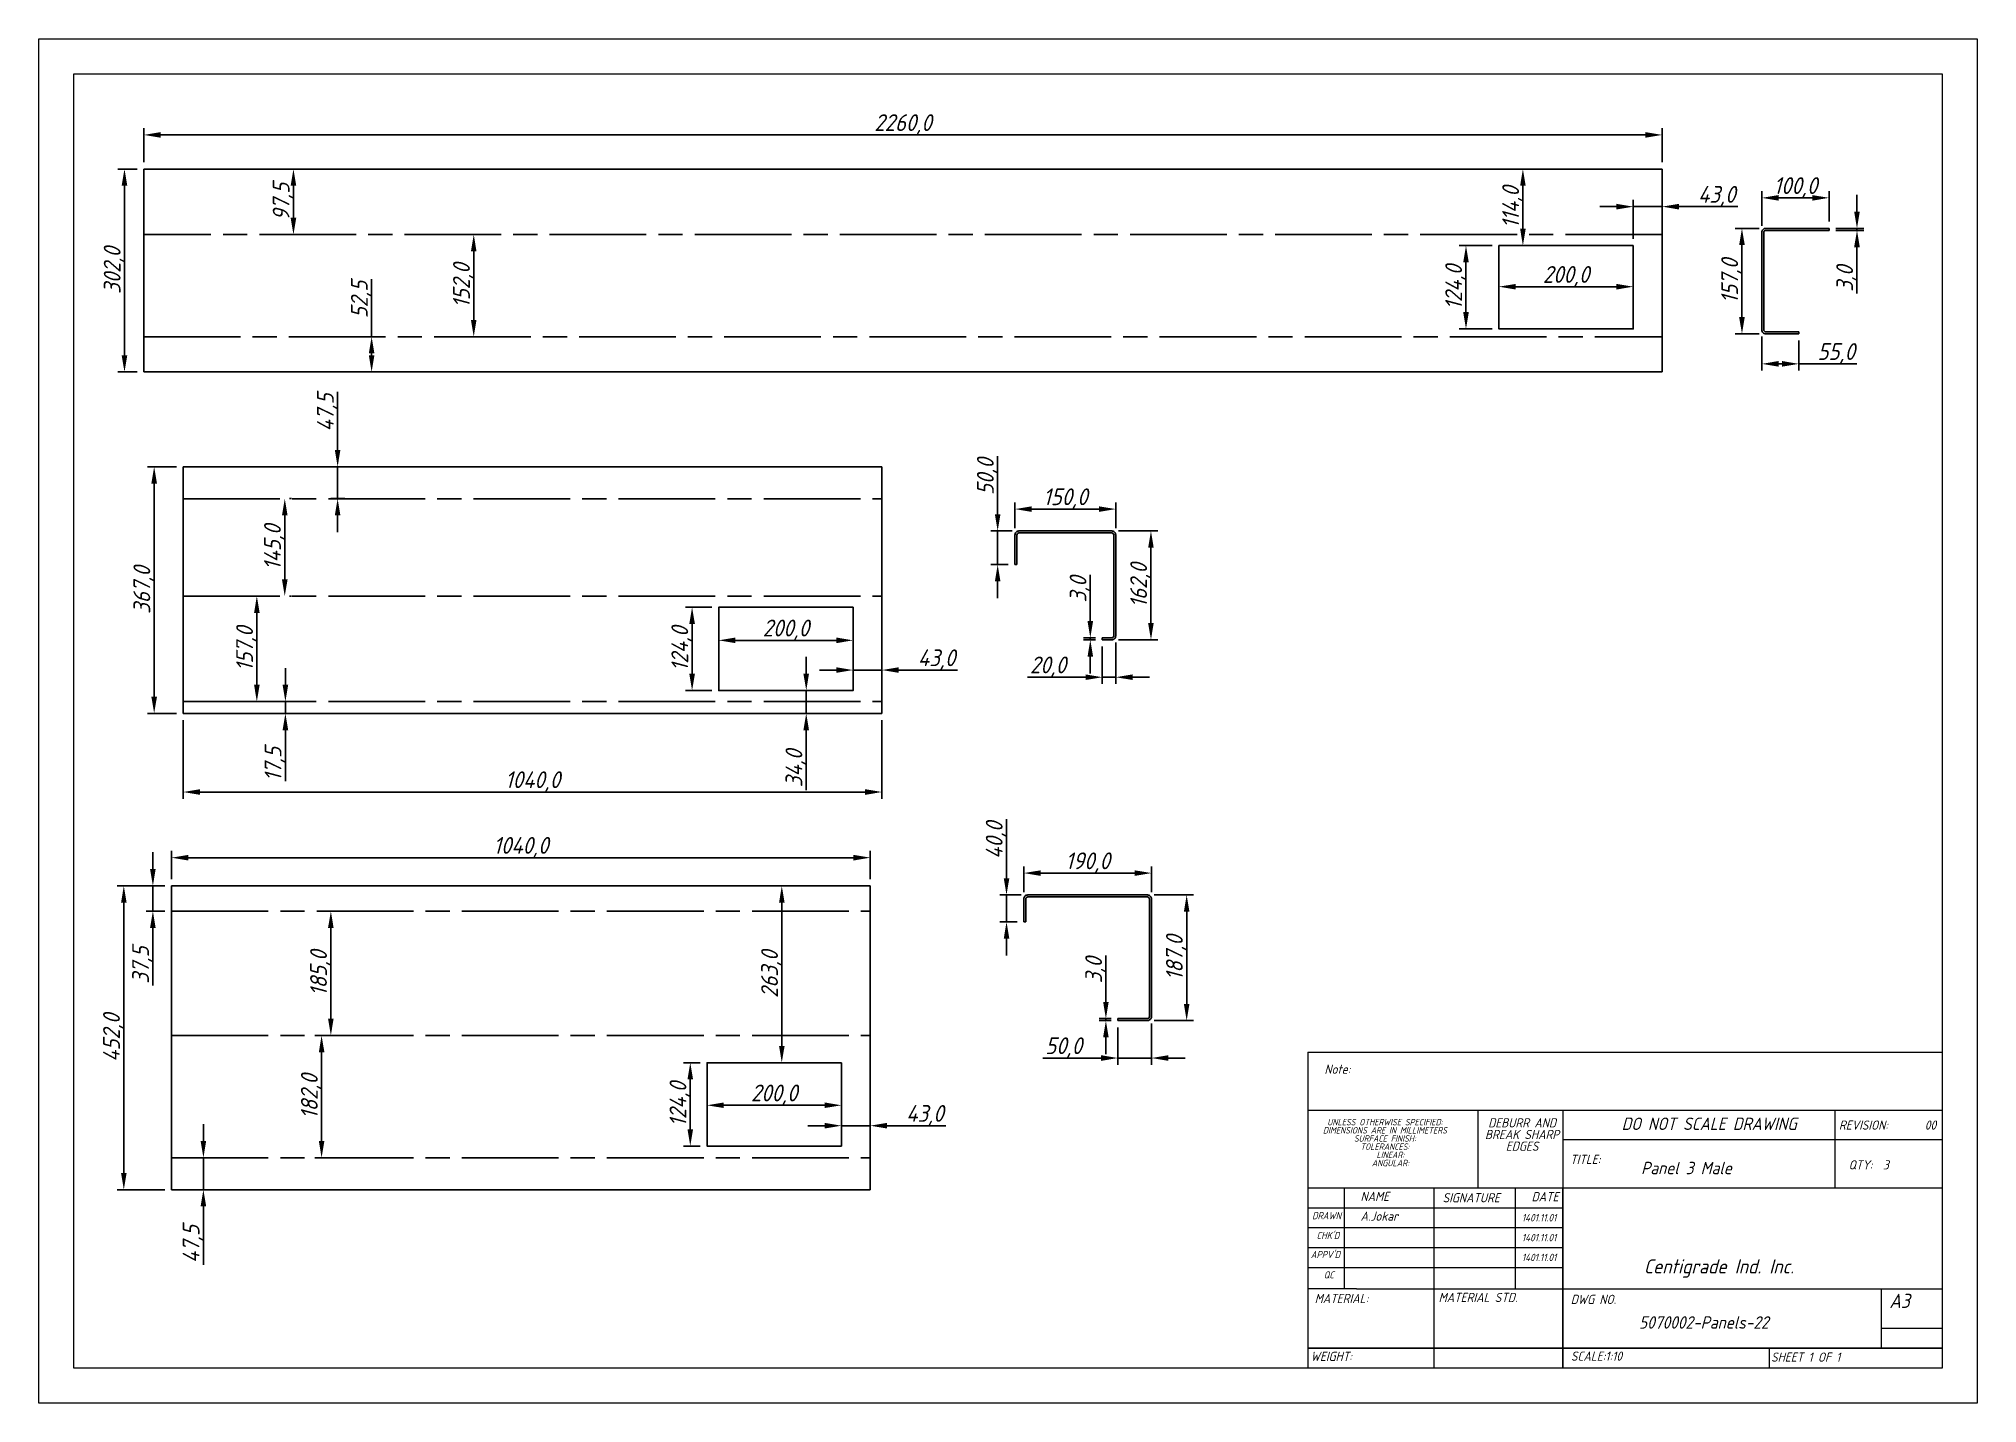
# Model space of a CAD drawing. Header units: inches. Extents: x 18597 to 101525, y -10106 to 51.
# Drawn here: x 34426 to 37311, y -5499 to -3469 of the extents above; entities that cross this region are included whole.
import ezdxf

# ---------------------------------------------------------------- set-up
doc = ezdxf.new("R2010")
doc.units = ezdxf.units.IN
doc.header["$LTSCALE"] = 6
doc.header["$MEASUREMENT"] = 0
doc.linetypes.add('ACAD_ISO08W100', pattern=[36, 24, -3, 6, -3])
doc.linetypes.add('SLD-Solid', pattern=[0])
doc.styles.add('GENISO', font='geniso.shx', dxfattribs={"oblique": 15})
doc.dimstyles.new('Scale', dxfattribs={"dimscale": 10, "dimtxt": 2.5, "dimasz": 2.5, "dimexe": 1, "dimexo": 1, "dimgap": 0.1, "dimtad": 1, "dimdec": 1, "dimzin": 0, "dimtxsty": 'GENISO', "dimcen": 2.5, "dimclrd": 1, "dimclre": 1, "dimclrt": 256, "dimadec": 0, "dimazin": 0, "dimtfac": 1, "dimtdec": 1, "dimtmove": 0, "dimatfit": 3, "dimfxl": 1, "dimtzin": 0, "dimlwd": -1, "dimlwe": -1, "dimarcsym": 0})

msp = doc.modelspace()

# ---------------------------------------------------------------- texts
at = {"attachment_point": 5, "style": 'GENISO'}
for s, insert, char_height in [('Note:', (36358.76, -5002.32), 13.708), ('UNLESS OTHERWISE SPECIFIED:', (36429.42, -5081.07), 9.5956), ('DEBURR AND', (36633.6, -5082.12), 13.708), ('DO NOT SCALE DRAWING', (36912.09, -5083.56), 18.4531), ('DIMENSIONS ARE IN MILLIMETERS', (36429.42, -5093.24), 9.5956), ('SURFACE FINISH:', (36429.42, -5105.41), 9.5956), ('BREAK SHARP', (36633.6, -5099.5), 13.708), ('REVISION:       00', (37177.57, -5085.51), 13.708), ('TOLERANCES:', (36429.42, -5117.58), 9.5956), ('LINEAR:', (36437.63, -5129.74), 9.596), ('EDGES', (36633.6, -5116.88), 13.708), ('TITLE:', (36727.67, -5136.52), 13.708), ('ANGULAR:', (36437.63, -5141.91), 9.596), ('Panel 3 Male', (36878.27, -5149.37), 18.4531), ('QTY:  3', (37149.6, -5144.6), 13.708), ('NAME', (36414.35, -5191.65), 13.708), ('SIGNATURE', (36557.87, -5193.61), 13.708), ('DATE', (36667.8, -5192.08), 13.708), ('DRAWN', (36342.64, -5220.27), 10.545), ('A.Jokar', (36421.07, -5220.98), 13.708), ('1401.11.01', (36658.94, -5223.31), 10.966), ("CHK'D", (36344.7, -5249.63), 10.545), ('1401.11.01', (36658.94, -5252.86), 10.966), ("APPV'D", (36340.96, -5278.11), 10.545), ('1401.11.01', (36658.94, -5282.41), 10.966), ('QC', (36345.98, -5308.35), 10.545), ('Centigrade Ind. Inc.', (36926.52, -5298.94), 21.0892), ('MATERIAL:', (36364.76, -5343.51), 13.708), ('MATERIAL STD.', (36567.97, -5341.96), 13.708), ('A3', (37195.48, -5347.01), 21.089), ('DWG NO.', (36739.75, -5344.83), 13.708), ('5070002-Panels-22', (36904.04, -5379.16), 18.4531), ('WEIGHT:', (36349.69, -5429.61), 13.708), ('SCALE:1:10', (36744.3, -5429.28), 13.708), ('SHEET 1 OF 1', (37055.8, -5430.74), 13.708)]:
    msp.add_mtext(s, dxfattribs=dict(at, insert=insert, char_height=char_height))

# ---------------------------------------------------------------- blocks, each defined once
blk = doc.blocks.new('*D399')
at = {"color": 1, "transparency": 16777216}
for p, q in [((34582.1, -3652.9), (34582.1, -3602.2)), ((36842.1, -3652.9), (36842.1, -3602.2)), ((36817.1, -3612.2), (34607.1, -3612.2))]:
    blk.add_line(p, q, dxfattribs=at)
for points in [[(34607.1, -3608), (34607.1, -3616.3), (34582.1, -3612.2)], [(36817.1, -3608), (36817.1, -3616.3), (36842.1, -3612.2)]]:
    blk.add_solid(points, dxfattribs=at)
at = {"layer": 'Defpoints', "color": 0, "transparency": 16777216}
for p in [(34582.1, -3612.2), (34582.1, -3662.9), (36842.1, -3662.9)]:
    blk.add_point(p, dxfattribs=at)
at = {"transparency": 16777216, "insert": (35712.1, -3596.8), "char_height": 25, "attachment_point": 5, "style": 'GENISO'}
blk.add_mtext('2260,0', dxfattribs=at)
blk = doc.blocks.new('*D400')
at = {"color": 1, "transparency": 16777216}
for p, q in [((34824.8, -3662.9), (34794.8, -3662.9)), ((34804.8, -3735.4), (34804.8, -3687.9)), ((34824.8, -3760.4), (34794.8, -3760.4))]:
    blk.add_line(p, q, dxfattribs=at)
for points in [[(34800.6, -3687.9), (34809, -3687.9), (34804.8, -3662.9)], [(34800.6, -3735.4), (34809, -3735.4), (34804.8, -3760.4)]]:
    blk.add_solid(points, dxfattribs=at)
at = {"layer": 'Defpoints', "color": 0, "transparency": 16777216}
for p in [(34804.8, -3662.9), (34834.8, -3662.9), (34834.8, -3760.4)]:
    blk.add_point(p, dxfattribs=at)
at = {"transparency": 16777216, "insert": (34789.4, -3711.6), "char_height": 25, "attachment_point": 5, "rotation": 90, "style": 'GENISO'}
blk.add_mtext('97,5', dxfattribs=at)
blk = doc.blocks.new('*D401')
at = {"color": 1, "transparency": 16777216}
for p, q in [((35070, -3760.4), (35083.2, -3760.4)), ((35073.2, -3785.4), (35073.2, -3887.4)), ((35070, -3912.4), (35083.2, -3912.4))]:
    blk.add_line(p, q, dxfattribs=at)
for points in [[(35069, -3785.4), (35077.3, -3785.4), (35073.2, -3760.4)], [(35069, -3887.4), (35077.3, -3887.4), (35073.2, -3912.4)]]:
    blk.add_solid(points, dxfattribs=at)
at = {"layer": 'Defpoints', "color": 0, "transparency": 16777216}
for p in [(35060, -3760.4), (35060, -3912.4), (35073.2, -3912.4)]:
    blk.add_point(p, dxfattribs=at)
at = {"transparency": 16777216, "insert": (35057.8, -3836.4), "char_height": 25, "attachment_point": 5, "rotation": 90, "style": 'GENISO'}
blk.add_mtext('152,0', dxfattribs=at)
blk = doc.blocks.new('*D402')
at = {"color": 1, "transparency": 16777216}
for p, q in [((34921.2, -3912.4), (34921.2, -3826.9)), ((34941.2, -3912.4), (34911.2, -3912.4)), ((34921.2, -3939.9), (34921.2, -3937.4)), ((34941.2, -3964.9), (34911.2, -3964.9))]:
    blk.add_line(p, q, dxfattribs=at)
for points in [[(34917, -3937.4), (34925.3, -3937.4), (34921.2, -3912.4)], [(34917, -3939.9), (34925.3, -3939.9), (34921.2, -3964.9)]]:
    blk.add_solid(points, dxfattribs=at)
at = {"layer": 'Defpoints', "color": 0, "transparency": 16777216}
for p in [(34921.2, -3912.4), (34951.2, -3912.4), (34951.2, -3964.9)]:
    blk.add_point(p, dxfattribs=at)
at = {"transparency": 16777216, "insert": (34905.8, -3857.1), "char_height": 25, "attachment_point": 5, "rotation": 90, "style": 'GENISO'}
blk.add_mtext('52,5', dxfattribs=at)
blk = doc.blocks.new('*D403')
at = {"color": 1, "transparency": 16777216}
for p, q in [((34572.1, -3662.9), (34543.3, -3662.9)), ((34553.3, -3939.9), (34553.3, -3687.9)), ((34572.1, -3964.9), (34543.3, -3964.9))]:
    blk.add_line(p, q, dxfattribs=at)
for points in [[(34549.1, -3687.9), (34557.5, -3687.9), (34553.3, -3662.9)], [(34549.1, -3939.9), (34557.5, -3939.9), (34553.3, -3964.9)]]:
    blk.add_solid(points, dxfattribs=at)
at = {"layer": 'Defpoints', "color": 0, "transparency": 16777216}
for p in [(34553.3, -3662.9), (34582.1, -3662.9), (34582.1, -3964.9)]:
    blk.add_point(p, dxfattribs=at)
at = {"transparency": 16777216, "insert": (34537.9, -3813.9), "char_height": 25, "attachment_point": 5, "rotation": 90, "style": 'GENISO'}
blk.add_mtext('302,0', dxfattribs=at)
blk = doc.blocks.new('*D404')
at = {"color": 1, "transparency": 16777216}
for p, q in [((37132.1, -3726.2), (37132.1, -3701.2)), ((37100.5, -3751.2), (37142.1, -3751.2)), ((37100.5, -3754.2), (37142.1, -3754.2)), ((37132.1, -3751.2), (37132.1, -3754.2)), ((37132.1, -3779.2), (37132.1, -3848.1))]:
    blk.add_line(p, q, dxfattribs=at)
for points in [[(37127.9, -3726.2), (37136.3, -3726.2), (37132.1, -3751.2)], [(37127.9, -3779.2), (37136.3, -3779.2), (37132.1, -3754.2)]]:
    blk.add_solid(points, dxfattribs=at)
at = {"layer": 'Defpoints', "color": 0, "transparency": 16777216}
for p in [(37090.5, -3751.2), (37090.5, -3754.2), (37132.1, -3754.2)]:
    blk.add_point(p, dxfattribs=at)
at = {"transparency": 16777216, "insert": (37116.7, -3826.2), "char_height": 25, "attachment_point": 5, "rotation": 90, "style": 'GENISO'}
blk.add_mtext('3,0', dxfattribs=at)
blk = doc.blocks.new('*D405')
at = {"color": 1, "transparency": 16777216}
for p, q in [((36990.5, -3747.2), (36990.5, -3695.8)), ((37065.5, -3705.8), (37015.5, -3705.8)), ((37090.5, -3741.2), (37090.5, -3695.8))]:
    blk.add_line(p, q, dxfattribs=at)
for points in [[(37015.5, -3701.7), (37015.5, -3710), (36990.5, -3705.8)], [(37065.5, -3701.7), (37065.5, -3710), (37090.5, -3705.8)]]:
    blk.add_solid(points, dxfattribs=at)
at = {"layer": 'Defpoints', "color": 0, "transparency": 16777216}
for p in [(36990.5, -3705.8), (36990.5, -3757.2), (37090.5, -3751.2)]:
    blk.add_point(p, dxfattribs=at)
at = {"transparency": 16777216, "insert": (37040.5, -3690.5), "char_height": 25, "attachment_point": 5, "style": 'GENISO'}
blk.add_mtext('100,0', dxfattribs=at)
blk = doc.blocks.new('*D406')
at = {"color": 1, "transparency": 16777216}
for p, q in [((36986.5, -3751.2), (36950.9, -3751.2)), ((36960.9, -3776.2), (36960.9, -3883.2)), ((36986.5, -3908.2), (36950.9, -3908.2))]:
    blk.add_line(p, q, dxfattribs=at)
for points in [[(36956.7, -3776.2), (36965.1, -3776.2), (36960.9, -3751.2)], [(36956.7, -3883.2), (36965.1, -3883.2), (36960.9, -3908.2)]]:
    blk.add_solid(points, dxfattribs=at)
at = {"layer": 'Defpoints', "color": 0, "transparency": 16777216}
for p in [(36996.5, -3751.2), (36960.9, -3908.2), (36996.5, -3908.2)]:
    blk.add_point(p, dxfattribs=at)
at = {"transparency": 16777216, "insert": (36945.5, -3829.7), "char_height": 25, "attachment_point": 5, "rotation": 90, "style": 'GENISO'}
blk.add_mtext('157,0', dxfattribs=at)
blk = doc.blocks.new('*D407')
at = {"color": 1, "transparency": 16777216}
for p, q in [((36990.5, -3912.2), (36990.5, -3962.8)), ((37045.5, -3918.2), (37045.5, -3962.8)), ((37015.5, -3952.8), (37020.5, -3952.8)), ((37045.5, -3952.8), (37131.9, -3952.8))]:
    blk.add_line(p, q, dxfattribs=at)
for points in [[(37015.5, -3948.6), (37015.5, -3957), (36990.5, -3952.8)], [(37020.5, -3948.6), (37020.5, -3957), (37045.5, -3952.8)]]:
    blk.add_solid(points, dxfattribs=at)
at = {"layer": 'Defpoints', "color": 0, "transparency": 16777216}
for p in [(36990.5, -3902.2), (37045.5, -3908.2), (37045.5, -3952.8)]:
    blk.add_point(p, dxfattribs=at)
at = {"transparency": 16777216, "insert": (37101.2, -3937.4), "char_height": 25, "attachment_point": 5, "style": 'GENISO'}
blk.add_mtext('55,0', dxfattribs=at)
blk = doc.blocks.new('*D408')
at = {"color": 1, "transparency": 16777216}
for p, q in [((35853, -4176.5), (35853, -4090)), ((35874.8, -4201.5), (35843, -4201.5)), ((35853, -4251.5), (35853, -4201.5)), ((35868.8, -4251.5), (35843, -4251.5)), ((35853, -4276.5), (35853, -4301.5))]:
    blk.add_line(p, q, dxfattribs=at)
for points in [[(35848.9, -4176.5), (35857.2, -4176.5), (35853, -4201.5)], [(35848.9, -4276.5), (35857.2, -4276.5), (35853, -4251.5)]]:
    blk.add_solid(points, dxfattribs=at)
at = {"layer": 'Defpoints', "color": 0, "transparency": 16777216}
for p in [(35853, -4201.5), (35884.8, -4201.5), (35878.8, -4251.5)]:
    blk.add_point(p, dxfattribs=at)
at = {"transparency": 16777216, "insert": (35837.6, -4120.7), "char_height": 25, "attachment_point": 5, "rotation": 90, "style": 'GENISO'}
blk.add_mtext('50,0', dxfattribs=at)
blk = doc.blocks.new('*D409')
at = {"color": 1, "transparency": 16777216}
for p, q in [((35878.8, -4197.5), (35878.8, -4158.9)), ((35903.8, -4168.9), (36003.8, -4168.9)), ((36028.8, -4197.5), (36028.8, -4158.9))]:
    blk.add_line(p, q, dxfattribs=at)
for points in [[(35903.8, -4164.8), (35903.8, -4173.1), (35878.8, -4168.9)], [(36003.8, -4164.8), (36003.8, -4173.1), (36028.8, -4168.9)]]:
    blk.add_solid(points, dxfattribs=at)
at = {"layer": 'Defpoints', "color": 0, "transparency": 16777216}
for p in [(36028.8, -4168.9), (35878.8, -4207.5), (36028.8, -4207.5)]:
    blk.add_point(p, dxfattribs=at)
at = {"transparency": 16777216, "insert": (35953.8, -4153.5), "char_height": 25, "attachment_point": 5, "style": 'GENISO'}
blk.add_mtext('150,0', dxfattribs=at)
blk = doc.blocks.new('*D410')
at = {"color": 1, "transparency": 16777216}
for p, q in [((36032.8, -4201.5), (36091.2, -4201.5)), ((36081.2, -4226.5), (36081.2, -4338.5)), ((36032.8, -4363.5), (36091.2, -4363.5))]:
    blk.add_line(p, q, dxfattribs=at)
for points in [[(36077, -4226.5), (36085.3, -4226.5), (36081.2, -4201.5)], [(36077, -4338.5), (36085.3, -4338.5), (36081.2, -4363.5)]]:
    blk.add_solid(points, dxfattribs=at)
at = {"layer": 'Defpoints', "color": 0, "transparency": 16777216}
for p in [(36022.8, -4201.5), (36022.8, -4363.5), (36081.2, -4363.5)]:
    blk.add_point(p, dxfattribs=at)
at = {"transparency": 16777216, "insert": (36065.8, -4282.5), "char_height": 25, "attachment_point": 5, "rotation": 90, "style": 'GENISO'}
blk.add_mtext('162,0', dxfattribs=at)
blk = doc.blocks.new('*D411')
at = {"color": 1, "transparency": 16777216}
for p, q in [((36008.8, -4373.5), (36008.8, -4429.1)), ((36028.8, -4367.5), (36028.8, -4429.1)), ((35983.8, -4419.1), (35897.3, -4419.1)), ((36028.8, -4419.1), (36008.8, -4419.1)), ((36053.8, -4419.1), (36078.8, -4419.1))]:
    blk.add_line(p, q, dxfattribs=at)
for points in [[(35983.8, -4414.9), (35983.8, -4423.2), (36008.8, -4419.1)], [(36053.8, -4414.9), (36053.8, -4423.2), (36028.8, -4419.1)]]:
    blk.add_solid(points, dxfattribs=at)
at = {"layer": 'Defpoints', "color": 0, "transparency": 16777216}
for p in [(36008.8, -4363.5), (36028.8, -4357.5), (36008.8, -4419.1)]:
    blk.add_point(p, dxfattribs=at)
at = {"transparency": 16777216, "insert": (35928, -4403.7), "char_height": 25, "attachment_point": 5, "style": 'GENISO'}
blk.add_mtext('20,0', dxfattribs=at)
blk = doc.blocks.new('*D412')
at = {"color": 1, "transparency": 16777216}
for p, q in [((35990.9, -4335.5), (35990.9, -4266.5)), ((35998.8, -4360.5), (35980.9, -4360.5)), ((35998.8, -4363.5), (35980.9, -4363.5)), ((35990.9, -4363.5), (35990.9, -4360.5)), ((35990.9, -4388.5), (35990.9, -4413.5))]:
    blk.add_line(p, q, dxfattribs=at)
for points in [[(35986.8, -4335.5), (35995.1, -4335.5), (35990.9, -4360.5)], [(35986.8, -4388.5), (35995.1, -4388.5), (35990.9, -4363.5)]]:
    blk.add_solid(points, dxfattribs=at)
at = {"layer": 'Defpoints', "color": 0, "transparency": 16777216}
for p in [(35990.9, -4360.5), (36008.8, -4360.5), (36008.8, -4363.5)]:
    blk.add_point(p, dxfattribs=at)
at = {"transparency": 16777216, "insert": (35975.6, -4288.5), "char_height": 25, "attachment_point": 5, "rotation": 90, "style": 'GENISO'}
blk.add_mtext('3,0', dxfattribs=at)
blk = doc.blocks.new('*D413')
at = {"color": 1, "transparency": 16777216}
for p, q in [((34630.8, -4105.9), (34587.5, -4105.9)), ((34597.5, -4447.9), (34597.5, -4130.9)), ((34630.8, -4472.9), (34587.5, -4472.9))]:
    blk.add_line(p, q, dxfattribs=at)
for points in [[(34593.3, -4130.9), (34601.7, -4130.9), (34597.5, -4105.9)], [(34593.3, -4447.9), (34601.7, -4447.9), (34597.5, -4472.9)]]:
    blk.add_solid(points, dxfattribs=at)
at = {"layer": 'Defpoints', "color": 0, "transparency": 16777216}
for p in [(34597.5, -4105.9), (34640.8, -4105.9), (34640.8, -4472.9)]:
    blk.add_point(p, dxfattribs=at)
at = {"transparency": 16777216, "insert": (34582.1, -4289.4), "char_height": 25, "attachment_point": 5, "rotation": 90, "style": 'GENISO'}
blk.add_mtext('367,0', dxfattribs=at)
blk = doc.blocks.new('*D414')
at = {"color": 1, "transparency": 16777216}
for p, q in [((34792.8, -4430.4), (34792.8, -4405.4)), ((34803.7, -4455.4), (34782.8, -4455.4)), ((34792.8, -4455.4), (34792.8, -4472.9)), ((34803.7, -4472.9), (34782.8, -4472.9)), ((34792.8, -4497.9), (34792.8, -4573.8))]:
    blk.add_line(p, q, dxfattribs=at)
for points in [[(34788.6, -4430.4), (34797, -4430.4), (34792.8, -4455.4)], [(34788.6, -4497.9), (34797, -4497.9), (34792.8, -4472.9)]]:
    blk.add_solid(points, dxfattribs=at)
at = {"layer": 'Defpoints', "color": 0, "transparency": 16777216}
for p in [(34813.7, -4455.4), (34792.8, -4472.9), (34813.7, -4472.9)]:
    blk.add_point(p, dxfattribs=at)
at = {"transparency": 16777216, "insert": (34777.4, -4548.4), "char_height": 25, "attachment_point": 5, "rotation": 90, "style": 'GENISO'}
blk.add_mtext('17,5', dxfattribs=at)
blk = doc.blocks.new('*D415')
at = {"color": 1, "transparency": 16777216}
for p, q in [((34748.5, -4298.4), (34760.3, -4298.4)), ((34750.3, -4430.4), (34750.3, -4323.4)), ((34748.5, -4455.4), (34760.3, -4455.4))]:
    blk.add_line(p, q, dxfattribs=at)
for points in [[(34746.2, -4323.4), (34754.5, -4323.4), (34750.3, -4298.4)], [(34746.2, -4430.4), (34754.5, -4430.4), (34750.3, -4455.4)]]:
    blk.add_solid(points, dxfattribs=at)
at = {"layer": 'Defpoints', "color": 0, "transparency": 16777216}
for p in [(34738.5, -4298.4), (34750.3, -4298.4), (34738.5, -4455.4)]:
    blk.add_point(p, dxfattribs=at)
at = {"transparency": 16777216, "insert": (34735, -4376.9), "char_height": 25, "attachment_point": 5, "rotation": 90, "style": 'GENISO'}
blk.add_mtext('157,0', dxfattribs=at)
blk = doc.blocks.new('*D416')
at = {"color": 1, "transparency": 16777216}
for p, q in [((34798.9, -4153.4), (34801.9, -4153.4)), ((34791.9, -4273.4), (34791.9, -4178.4)), ((34798.9, -4298.4), (34801.9, -4298.4))]:
    blk.add_line(p, q, dxfattribs=at)
for points in [[(34787.7, -4178.4), (34796.1, -4178.4), (34791.9, -4153.4)], [(34787.7, -4273.4), (34796.1, -4273.4), (34791.9, -4298.4)]]:
    blk.add_solid(points, dxfattribs=at)
at = {"layer": 'Defpoints', "color": 0, "transparency": 16777216}
for p in [(34788.9, -4153.4), (34791.9, -4153.4), (34788.9, -4298.4)]:
    blk.add_point(p, dxfattribs=at)
at = {"transparency": 16777216, "insert": (34776.5, -4225.9), "char_height": 25, "attachment_point": 5, "rotation": 90, "style": 'GENISO'}
blk.add_mtext('145,0', dxfattribs=at)
blk = doc.blocks.new('*D417')
at = {"color": 1, "transparency": 16777216}
for p, q in [((34870.6, -4080.9), (34870.6, -3994.3)), ((34881.3, -4105.9), (34860.6, -4105.9)), ((34870.6, -4153.4), (34870.6, -4105.9)), ((34881.3, -4153.4), (34860.6, -4153.4)), ((34870.6, -4178.4), (34870.6, -4203.4))]:
    blk.add_line(p, q, dxfattribs=at)
for points in [[(34866.4, -4080.9), (34874.7, -4080.9), (34870.6, -4105.9)], [(34866.4, -4178.4), (34874.7, -4178.4), (34870.6, -4153.4)]]:
    blk.add_solid(points, dxfattribs=at)
at = {"layer": 'Defpoints', "color": 0, "transparency": 16777216}
for p in [(34870.6, -4105.9), (34891.3, -4105.9), (34891.3, -4153.4)]:
    blk.add_point(p, dxfattribs=at)
at = {"transparency": 16777216, "insert": (34855.2, -4025.1), "char_height": 25, "attachment_point": 5, "rotation": 90, "style": 'GENISO'}
blk.add_mtext('47,5', dxfattribs=at)
blk = doc.blocks.new('*D418')
at = {"color": 1, "transparency": 16777216}
for p, q in [((34640.8, -4482.9), (34640.8, -4599.9)), ((35680.8, -4482.9), (35680.8, -4599.9)), ((35655.8, -4589.9), (34665.8, -4589.9))]:
    blk.add_line(p, q, dxfattribs=at)
for points in [[(34665.8, -4585.7), (34665.8, -4594.1), (34640.8, -4589.9)], [(35655.8, -4585.7), (35655.8, -4594.1), (35680.8, -4589.9)]]:
    blk.add_solid(points, dxfattribs=at)
at = {"layer": 'Defpoints', "color": 0, "transparency": 16777216}
for p in [(34640.8, -4472.9), (35680.8, -4472.9), (34640.8, -4589.9)]:
    blk.add_point(p, dxfattribs=at)
at = {"transparency": 16777216, "insert": (35160.8, -4574.5), "char_height": 25, "attachment_point": 5, "style": 'GENISO'}
blk.add_mtext('1040,0', dxfattribs=at)
blk = doc.blocks.new('*D419')
at = {"color": 1, "transparency": 16777216}
for p, q in [((36774.1, -3718.9), (36749.1, -3718.9)), ((36799.1, -3766.9), (36799.1, -3708.9)), ((36799.1, -3718.9), (36842.1, -3718.9)), ((36842.1, -3766.9), (36842.1, -3708.9)), ((36867.1, -3718.9), (36954.7, -3718.9))]:
    blk.add_line(p, q, dxfattribs=at)
for points in [[(36774.1, -3714.7), (36774.1, -3723.1), (36799.1, -3718.9)], [(36867.1, -3714.7), (36867.1, -3723.1), (36842.1, -3718.9)]]:
    blk.add_solid(points, dxfattribs=at)
at = {"layer": 'Defpoints', "color": 0, "transparency": 16777216}
for p in [(36842.1, -3718.9), (36799.1, -3776.9), (36842.1, -3776.9)]:
    blk.add_point(p, dxfattribs=at)
at = {"transparency": 16777216, "insert": (36923.4, -3703.5), "char_height": 25, "attachment_point": 5, "style": 'GENISO'}
blk.add_mtext('43,0', dxfattribs=at)
blk = doc.blocks.new('*D420')
at = {"color": 1, "transparency": 16777216}
for p, q in [((36599.1, -3824.6), (36599.1, -3848)), ((36799.1, -3824.6), (36799.1, -3848)), ((36774.1, -3838), (36624.1, -3838))]:
    blk.add_line(p, q, dxfattribs=at)
for points in [[(36624.1, -3833.9), (36624.1, -3842.2), (36599.1, -3838)], [(36774.1, -3833.9), (36774.1, -3842.2), (36799.1, -3838)]]:
    blk.add_solid(points, dxfattribs=at)
at = {"layer": 'Defpoints', "color": 0, "transparency": 16777216}
for p in [(36599.1, -3814.6), (36799.1, -3814.6), (36599.1, -3838)]:
    blk.add_point(p, dxfattribs=at)
at = {"transparency": 16777216, "insert": (36699.1, -3822.7), "char_height": 25, "attachment_point": 5, "style": 'GENISO'}
blk.add_mtext('200,0', dxfattribs=at)
blk = doc.blocks.new('*D421')
at = {"color": 1, "transparency": 16777216}
for p, q in [((36589.1, -3776.9), (36540.1, -3776.9)), ((36550.1, -3875.9), (36550.1, -3801.9)), ((36589.1, -3900.9), (36540.1, -3900.9))]:
    blk.add_line(p, q, dxfattribs=at)
for points in [[(36546, -3801.9), (36554.3, -3801.9), (36550.1, -3776.9)], [(36546, -3875.9), (36554.3, -3875.9), (36550.1, -3900.9)]]:
    blk.add_solid(points, dxfattribs=at)
at = {"layer": 'Defpoints', "color": 0, "transparency": 16777216}
for p in [(36550.1, -3776.9), (36599.1, -3776.9), (36599.1, -3900.9)]:
    blk.add_point(p, dxfattribs=at)
at = {"transparency": 16777216, "insert": (36534.7, -3838.9), "char_height": 25, "attachment_point": 5, "rotation": 90, "style": 'GENISO'}
blk.add_mtext('124,0', dxfattribs=at)
blk = doc.blocks.new('*D422')
at = {"color": 1, "transparency": 16777216}
for p, q in [((36643.2, -3662.9), (36624.8, -3662.9)), ((36634.8, -3751.9), (36634.8, -3687.9)), ((36643.2, -3776.9), (36624.8, -3776.9))]:
    blk.add_line(p, q, dxfattribs=at)
for points in [[(36630.7, -3687.9), (36639, -3687.9), (36634.8, -3662.9)], [(36630.7, -3751.9), (36639, -3751.9), (36634.8, -3776.9)]]:
    blk.add_solid(points, dxfattribs=at)
at = {"layer": 'Defpoints', "color": 0, "transparency": 16777216}
for p in [(36634.8, -3662.9), (36653.2, -3662.9), (36653.2, -3776.9)]:
    blk.add_point(p, dxfattribs=at)
at = {"transparency": 16777216, "insert": (36619.5, -3719.9), "char_height": 25, "attachment_point": 5, "rotation": 90, "style": 'GENISO'}
blk.add_mtext('114,0', dxfattribs=at)
blk = doc.blocks.new('*D423')
at = {"color": 1, "transparency": 16777216}
for p, q in [((35437.8, -4324.9), (35437.8, -4374.2)), ((35637.8, -4324.9), (35637.8, -4374.2)), ((35612.8, -4364.2), (35462.8, -4364.2))]:
    blk.add_line(p, q, dxfattribs=at)
for points in [[(35462.8, -4360), (35462.8, -4368.4), (35437.8, -4364.2)], [(35612.8, -4360), (35612.8, -4368.4), (35637.8, -4364.2)]]:
    blk.add_solid(points, dxfattribs=at)
at = {"layer": 'Defpoints', "color": 0, "transparency": 16777216}
for p in [(35437.8, -4314.9), (35637.8, -4314.9), (35437.8, -4364.2)]:
    blk.add_point(p, dxfattribs=at)
at = {"transparency": 16777216, "insert": (35537.8, -4348.8), "char_height": 25, "attachment_point": 5, "style": 'GENISO'}
blk.add_mtext('200,0', dxfattribs=at)
blk = doc.blocks.new('*D424')
at = {"color": 1, "transparency": 16777216}
for p, q in [((35427.8, -4314.9), (35388.2, -4314.9)), ((35398.2, -4413.9), (35398.2, -4339.9)), ((35427.8, -4438.9), (35388.2, -4438.9))]:
    blk.add_line(p, q, dxfattribs=at)
for points in [[(35394, -4339.9), (35402.4, -4339.9), (35398.2, -4314.9)], [(35394, -4413.9), (35402.4, -4413.9), (35398.2, -4438.9)]]:
    blk.add_solid(points, dxfattribs=at)
at = {"layer": 'Defpoints', "color": 0, "transparency": 16777216}
for p in [(35398.2, -4314.9), (35437.8, -4314.9), (35437.8, -4438.9)]:
    blk.add_point(p, dxfattribs=at)
at = {"transparency": 16777216, "insert": (35382.8, -4376.9), "char_height": 25, "attachment_point": 5, "rotation": 90, "style": 'GENISO'}
blk.add_mtext('124,0', dxfattribs=at)
blk = doc.blocks.new('*D425')
at = {"color": 1, "transparency": 16777216}
for p, q in [((35612.8, -4408.4), (35587.8, -4408.4)), ((35637.8, -4408.4), (35680.8, -4408.4)), ((35637.8, -4408.8), (35637.8, -4418.4)), ((35680.8, -4408.8), (35680.8, -4418.4)), ((35705.8, -4408.4), (35793.4, -4408.4))]:
    blk.add_line(p, q, dxfattribs=at)
for points in [[(35612.8, -4404.3), (35612.8, -4412.6), (35637.8, -4408.4)], [(35705.8, -4404.3), (35705.8, -4412.6), (35680.8, -4408.4)]]:
    blk.add_solid(points, dxfattribs=at)
at = {"layer": 'Defpoints', "color": 0, "transparency": 16777216}
for p in [(35637.8, -4398.8), (35680.8, -4398.8), (35680.8, -4408.4)]:
    blk.add_point(p, dxfattribs=at)
at = {"transparency": 16777216, "insert": (35762.1, -4393.1), "char_height": 25, "attachment_point": 5, "style": 'GENISO'}
blk.add_mtext('43,0', dxfattribs=at)
blk = doc.blocks.new('*D426')
at = {"color": 1, "transparency": 16777216}
for p, q in [((35568.1, -4413.9), (35568.1, -4388.9)), ((35600.5, -4438.9), (35558.1, -4438.9)), ((35568.1, -4438.9), (35568.1, -4472.9)), ((35600.5, -4472.9), (35558.1, -4472.9)), ((35568.1, -4497.9), (35568.1, -4586.9))]:
    blk.add_line(p, q, dxfattribs=at)
for points in [[(35563.9, -4413.9), (35572.2, -4413.9), (35568.1, -4438.9)], [(35563.9, -4497.9), (35572.2, -4497.9), (35568.1, -4472.9)]]:
    blk.add_solid(points, dxfattribs=at)
at = {"layer": 'Defpoints', "color": 0, "transparency": 16777216}
for p in [(35610.5, -4438.9), (35568.1, -4472.9), (35610.5, -4472.9)]:
    blk.add_point(p, dxfattribs=at)
at = {"transparency": 16777216, "insert": (35552.7, -4554.9), "char_height": 25, "attachment_point": 5, "rotation": 90, "style": 'GENISO'}
blk.add_mtext('34,0', dxfattribs=at)
blk = doc.blocks.new('*D431')
at = {"color": 1, "transparency": 16777216}
for p, q in [((35866.2, -4718.1), (35866.2, -4630.5)), ((35888, -4743.1), (35856.2, -4743.1)), ((35866.2, -4783.1), (35866.2, -4743.1)), ((35882, -4783.1), (35856.2, -4783.1)), ((35866.2, -4808.1), (35866.2, -4833.1))]:
    blk.add_line(p, q, dxfattribs=at)
for points in [[(35862.1, -4718.1), (35870.4, -4718.1), (35866.2, -4743.1)], [(35862.1, -4808.1), (35870.4, -4808.1), (35866.2, -4783.1)]]:
    blk.add_solid(points, dxfattribs=at)
at = {"layer": 'Defpoints', "color": 0, "transparency": 16777216}
for p in [(35866.2, -4743.1), (35898, -4743.1), (35892, -4783.1)]:
    blk.add_point(p, dxfattribs=at)
at = {"transparency": 16777216, "insert": (35850.8, -4661.8), "char_height": 25, "attachment_point": 5, "rotation": 90, "style": 'GENISO'}
blk.add_mtext('40,0', dxfattribs=at)
blk = doc.blocks.new('*D432')
at = {"color": 1, "transparency": 16777216}
for p, q in [((35892, -4739.1), (35892, -4700.5)), ((36082, -4739.1), (36082, -4700.5)), ((35917, -4710.5), (36057, -4710.5))]:
    blk.add_line(p, q, dxfattribs=at)
for points in [[(35917, -4706.4), (35917, -4714.7), (35892, -4710.5)], [(36057, -4706.4), (36057, -4714.7), (36082, -4710.5)]]:
    blk.add_solid(points, dxfattribs=at)
at = {"layer": 'Defpoints', "color": 0, "transparency": 16777216}
for p in [(36082, -4710.5), (35892, -4749.1), (36082, -4749.1)]:
    blk.add_point(p, dxfattribs=at)
at = {"transparency": 16777216, "insert": (35987, -4695.2), "char_height": 25, "attachment_point": 5, "style": 'GENISO'}
blk.add_mtext('190,0', dxfattribs=at)
blk = doc.blocks.new('*D433')
at = {"color": 1, "transparency": 16777216}
for p, q in [((36086, -4743.1), (36144.4, -4743.1)), ((36134.4, -4768.1), (36134.4, -4905.1)), ((36086, -4930.1), (36144.4, -4930.1))]:
    blk.add_line(p, q, dxfattribs=at)
for points in [[(36130.2, -4768.1), (36138.5, -4768.1), (36134.4, -4743.1)], [(36130.2, -4905.1), (36138.5, -4905.1), (36134.4, -4930.1)]]:
    blk.add_solid(points, dxfattribs=at)
at = {"layer": 'Defpoints', "color": 0, "transparency": 16777216}
for p in [(36076, -4743.1), (36076, -4930.1), (36134.4, -4930.1)]:
    blk.add_point(p, dxfattribs=at)
at = {"transparency": 16777216, "insert": (36119, -4836.6), "char_height": 25, "attachment_point": 5, "rotation": 90, "style": 'GENISO'}
blk.add_mtext('187,0', dxfattribs=at)
blk = doc.blocks.new('*D434')
at = {"color": 1, "transparency": 16777216}
for p, q in [((36032, -4940.1), (36032, -4995.7)), ((36082, -4934.1), (36082, -4995.7)), ((36007, -4985.7), (35920.5, -4985.7)), ((36082, -4985.7), (36032, -4985.7)), ((36107, -4985.7), (36132, -4985.7))]:
    blk.add_line(p, q, dxfattribs=at)
for points in [[(36007, -4981.5), (36007, -4989.9), (36032, -4985.7)], [(36107, -4981.5), (36107, -4989.9), (36082, -4985.7)]]:
    blk.add_solid(points, dxfattribs=at)
at = {"layer": 'Defpoints', "color": 0, "transparency": 16777216}
for p in [(36032, -4930.1), (36082, -4924.1), (36032, -4985.7)]:
    blk.add_point(p, dxfattribs=at)
at = {"transparency": 16777216, "insert": (35951.2, -4970.3), "char_height": 25, "attachment_point": 5, "style": 'GENISO'}
blk.add_mtext('50,0', dxfattribs=at)
blk = doc.blocks.new('*D435')
at = {"color": 1, "transparency": 16777216}
for p, q in [((36014.1, -4902.1), (36014.1, -4833.1)), ((36022, -4927.1), (36004.1, -4927.1)), ((36022, -4930.1), (36004.1, -4930.1)), ((36014.1, -4930.1), (36014.1, -4927.1)), ((36014.1, -4955.1), (36014.1, -4980.1))]:
    blk.add_line(p, q, dxfattribs=at)
for points in [[(36010, -4902.1), (36018.3, -4902.1), (36014.1, -4927.1)], [(36010, -4955.1), (36018.3, -4955.1), (36014.1, -4930.1)]]:
    blk.add_solid(points, dxfattribs=at)
at = {"layer": 'Defpoints', "color": 0, "transparency": 16777216}
for p in [(36014.1, -4927.1), (36032, -4927.1), (36032, -4930.1)]:
    blk.add_point(p, dxfattribs=at)
at = {"transparency": 16777216, "insert": (35998.8, -4855.1), "char_height": 25, "attachment_point": 5, "rotation": 90, "style": 'GENISO'}
blk.add_mtext('3,0', dxfattribs=at)
blk = doc.blocks.new('*D436')
at = {"color": 1, "transparency": 16777216}
for p, q in [((34613.4, -4729.6), (34542.3, -4729.6)), ((34552.3, -5156.6), (34552.3, -4754.6)), ((34613.4, -5181.6), (34542.3, -5181.6))]:
    blk.add_line(p, q, dxfattribs=at)
for points in [[(34548.2, -4754.6), (34556.5, -4754.6), (34552.3, -4729.6)], [(34548.2, -5156.6), (34556.5, -5156.6), (34552.3, -5181.6)]]:
    blk.add_solid(points, dxfattribs=at)
at = {"layer": 'Defpoints', "color": 0, "transparency": 16777216}
for p in [(34552.3, -4729.6), (34623.4, -4729.6), (34623.4, -5181.6)]:
    blk.add_point(p, dxfattribs=at)
at = {"transparency": 16777216, "insert": (34536.9, -4955.6), "char_height": 25, "attachment_point": 5, "rotation": 90, "style": 'GENISO'}
blk.add_mtext('452,0', dxfattribs=at)
blk = doc.blocks.new('*D437')
at = {"color": 1, "transparency": 16777216}
for p, q in [((34670.8, -5109.1), (34670.8, -5084.1)), ((34684.3, -5134.1), (34660.8, -5134.1)), ((34670.8, -5134.1), (34670.8, -5181.6)), ((34684.3, -5181.6), (34660.8, -5181.6)), ((34670.8, -5206.6), (34670.8, -5293.3))]:
    blk.add_line(p, q, dxfattribs=at)
for points in [[(34666.6, -5109.1), (34674.9, -5109.1), (34670.8, -5134.1)], [(34666.6, -5206.6), (34674.9, -5206.6), (34670.8, -5181.6)]]:
    blk.add_solid(points, dxfattribs=at)
at = {"layer": 'Defpoints', "color": 0, "transparency": 16777216}
for p in [(34694.3, -5134.1), (34670.8, -5181.6), (34694.3, -5181.6)]:
    blk.add_point(p, dxfattribs=at)
at = {"transparency": 16777216, "insert": (34655.4, -5262.5), "char_height": 25, "attachment_point": 5, "rotation": 90, "style": 'GENISO'}
blk.add_mtext('47,5', dxfattribs=at)
blk = doc.blocks.new('*D438')
at = {"color": 1, "transparency": 16777216}
for p, q in [((34869.8, -4952.1), (34836.7, -4952.1)), ((34846.7, -5109.1), (34846.7, -4977.1)), ((34869.8, -5134.1), (34836.7, -5134.1))]:
    blk.add_line(p, q, dxfattribs=at)
for points in [[(34842.6, -4977.1), (34850.9, -4977.1), (34846.7, -4952.1)], [(34842.6, -5109.1), (34850.9, -5109.1), (34846.7, -5134.1)]]:
    blk.add_solid(points, dxfattribs=at)
at = {"layer": 'Defpoints', "color": 0, "transparency": 16777216}
for p in [(34846.7, -4952.1), (34879.8, -4952.1), (34879.8, -5134.1)]:
    blk.add_point(p, dxfattribs=at)
at = {"transparency": 16777216, "insert": (34831.4, -5043.1), "char_height": 25, "attachment_point": 5, "rotation": 90, "style": 'GENISO'}
blk.add_mtext('182,0', dxfattribs=at)
blk = doc.blocks.new('*D439')
at = {"color": 1, "transparency": 16777216}
for p, q in [((34895.7, -4767.1), (34850.5, -4767.1)), ((34860.5, -4927.1), (34860.5, -4792.1)), ((34895.7, -4952.1), (34850.5, -4952.1))]:
    blk.add_line(p, q, dxfattribs=at)
for points in [[(34856.3, -4792.1), (34864.6, -4792.1), (34860.5, -4767.1)], [(34856.3, -4927.1), (34864.6, -4927.1), (34860.5, -4952.1)]]:
    blk.add_solid(points, dxfattribs=at)
at = {"layer": 'Defpoints', "color": 0, "transparency": 16777216}
for p in [(34860.5, -4767.1), (34905.7, -4767.1), (34905.7, -4952.1)]:
    blk.add_point(p, dxfattribs=at)
at = {"transparency": 16777216, "insert": (34845.1, -4859.6), "char_height": 25, "attachment_point": 5, "rotation": 90, "style": 'GENISO'}
blk.add_mtext('185,0', dxfattribs=at)
blk = doc.blocks.new('*D440')
at = {"color": 1, "transparency": 16777216}
for p, q in [((34595.6, -4704.6), (34595.6, -4679.6)), ((34613.4, -4729.6), (34585.6, -4729.6)), ((34595.6, -4729.6), (34595.6, -4767.1)), ((34613.4, -4767.1), (34585.6, -4767.1)), ((34595.6, -4792.1), (34595.6, -4877.7))]:
    blk.add_line(p, q, dxfattribs=at)
for points in [[(34591.4, -4704.6), (34599.7, -4704.6), (34595.6, -4729.6)], [(34591.4, -4792.1), (34599.7, -4792.1), (34595.6, -4767.1)]]:
    blk.add_solid(points, dxfattribs=at)
at = {"layer": 'Defpoints', "color": 0, "transparency": 16777216}
for p in [(34623.4, -4729.6), (34595.6, -4767.1), (34623.4, -4767.1)]:
    blk.add_point(p, dxfattribs=at)
at = {"transparency": 16777216, "insert": (34580.2, -4847.4), "char_height": 25, "attachment_point": 5, "rotation": 90, "style": 'GENISO'}
blk.add_mtext('37,5', dxfattribs=at)
blk = doc.blocks.new('*D441')
at = {"color": 1, "transparency": 16777216}
for p, q in [((34623.4, -4719.6), (34623.4, -4677.6)), ((35638.4, -4687.6), (34648.4, -4687.6)), ((35663.4, -4719.6), (35663.4, -4677.6))]:
    blk.add_line(p, q, dxfattribs=at)
for points in [[(34648.4, -4683.4), (34648.4, -4691.8), (34623.4, -4687.6)], [(35638.4, -4683.4), (35638.4, -4691.8), (35663.4, -4687.6)]]:
    blk.add_solid(points, dxfattribs=at)
at = {"layer": 'Defpoints', "color": 0, "transparency": 16777216}
for p in [(34623.4, -4687.6), (34623.4, -4729.6), (35663.4, -4729.6)]:
    blk.add_point(p, dxfattribs=at)
at = {"transparency": 16777216, "insert": (35143.4, -4672.2), "char_height": 25, "attachment_point": 5, "style": 'GENISO'}
blk.add_mtext('1040,0', dxfattribs=at)
blk = doc.blocks.new('*D442')
at = {"color": 1, "transparency": 16777216}
for p, q in [((35420.4, -5054.3), (35420.4, -5066)), ((35595.4, -5056), (35445.4, -5056)), ((35620.4, -5054.3), (35620.4, -5066))]:
    blk.add_line(p, q, dxfattribs=at)
for points in [[(35445.4, -5051.8), (35445.4, -5060.1), (35420.4, -5056)], [(35595.4, -5051.8), (35595.4, -5060.1), (35620.4, -5056)]]:
    blk.add_solid(points, dxfattribs=at)
at = {"layer": 'Defpoints', "color": 0, "transparency": 16777216}
for p in [(35420.4, -5044.3), (35620.4, -5044.3), (35420.4, -5056)]:
    blk.add_point(p, dxfattribs=at)
at = {"transparency": 16777216, "insert": (35520.4, -5040.6), "char_height": 25, "attachment_point": 5, "style": 'GENISO'}
blk.add_mtext('200,0', dxfattribs=at)
blk = doc.blocks.new('*D443')
at = {"color": 1, "transparency": 16777216}
for p, q in [((35410.4, -4992.6), (35385.5, -4992.6)), ((35395.5, -5091.6), (35395.5, -5017.6)), ((35410.4, -5116.6), (35385.5, -5116.6))]:
    blk.add_line(p, q, dxfattribs=at)
for points in [[(35391.3, -5017.6), (35399.7, -5017.6), (35395.5, -4992.6)], [(35391.3, -5091.6), (35399.7, -5091.6), (35395.5, -5116.6)]]:
    blk.add_solid(points, dxfattribs=at)
at = {"layer": 'Defpoints', "color": 0, "transparency": 16777216}
for p in [(35395.5, -4992.6), (35420.4, -4992.6), (35420.4, -5116.6)]:
    blk.add_point(p, dxfattribs=at)
at = {"transparency": 16777216, "insert": (35380.1, -5054.6), "char_height": 25, "attachment_point": 5, "rotation": 90, "style": 'GENISO'}
blk.add_mtext('124,0', dxfattribs=at)
blk = doc.blocks.new('*D444')
at = {"color": 1, "transparency": 16777216}
for p, q in [((35620.4, -5083.9), (35620.4, -5076.4)), ((35663.4, -5083.9), (35663.4, -5076.4)), ((35595.4, -5086.4), (35570.4, -5086.4)), ((35620.4, -5086.4), (35663.4, -5086.4)), ((35688.4, -5086.4), (35776, -5086.4))]:
    blk.add_line(p, q, dxfattribs=at)
for points in [[(35595.4, -5082.2), (35595.4, -5090.6), (35620.4, -5086.4)], [(35688.4, -5082.2), (35688.4, -5090.6), (35663.4, -5086.4)]]:
    blk.add_solid(points, dxfattribs=at)
at = {"layer": 'Defpoints', "color": 0, "transparency": 16777216}
for p in [(35620.4, -5093.9), (35663.4, -5086.4), (35663.4, -5093.9)]:
    blk.add_point(p, dxfattribs=at)
at = {"transparency": 16777216, "insert": (35744.7, -5071), "char_height": 25, "attachment_point": 5, "style": 'GENISO'}
blk.add_mtext('43,0', dxfattribs=at)
blk = doc.blocks.new('*D445')
at = {"color": 1, "transparency": 16777216}
for p, q in [((35533, -4729.6), (35521.7, -4729.6)), ((35531.7, -4967.6), (35531.7, -4754.6)), ((35533, -4992.6), (35521.7, -4992.6))]:
    blk.add_line(p, q, dxfattribs=at)
for points in [[(35527.6, -4754.6), (35535.9, -4754.6), (35531.7, -4729.6)], [(35527.6, -4967.6), (35535.9, -4967.6), (35531.7, -4992.6)]]:
    blk.add_solid(points, dxfattribs=at)
at = {"layer": 'Defpoints', "color": 0, "transparency": 16777216}
for p in [(35531.7, -4729.6), (35543, -4729.6), (35543, -4992.6)]:
    blk.add_point(p, dxfattribs=at)
at = {"transparency": 16777216, "insert": (35516.4, -4861.1), "char_height": 25, "attachment_point": 5, "rotation": 90, "style": 'GENISO'}
blk.add_mtext('263,0', dxfattribs=at)

# ---------------------------------------------------------------- dimensions: what is measured, and where the dimension line sits
for base, p1, p2, picture, middle in [((34582.06, -3612.17), (36842.06, -3662.89), (34582.06, -3662.89), '*D399', (35712.06, -3596.79)), ((36842.06, -3718.89), (36799.06, -3776.87), (36842.06, -3776.87), '*D419', (36923.37, -3703.52)), ((36990.47, -3705.83), (37090.47, -3751.17), (36990.47, -3757.17), '*D405', (37040.47, -3690.45)), ((36599.06, -3838.04), (36799.06, -3814.59), (36599.06, -3814.59), '*D420', (36699.06, -3822.66)), ((37045.47, -3952.79), (36990.47, -3902.17), (37045.47, -3908.17), '*D407', (37101.2, -3937.41)), ((36028.76, -4168.92), (35878.76, -4207.47), (36028.76, -4207.47), '*D409', (35953.76, -4153.54)), ((35437.76, -4364.21), (35637.76, -4314.92), (35437.76, -4314.92), '*D423', (35537.76, -4348.84)), ((35680.76, -4408.43), (35637.76, -4398.79), (35680.76, -4398.79), '*D425', (35762.07, -4393.05)), ((36008.76, -4419.08), (36028.76, -4357.47), (36008.76, -4363.47), '*D411', (35928.03, -4403.7)), ((34640.76, -4589.9), (35680.76, -4472.94), (34640.76, -4472.94), '*D418', (35160.76, -4574.52)), ((34623.42, -4687.61), (35663.42, -4729.63), (34623.42, -4729.63), '*D441', (35143.42, -4672.24)), ((36081.95, -4710.54), (35891.95, -4749.09), (36081.95, -4749.09), '*D432', (35986.95, -4695.17)), ((36031.95, -4985.7), (36081.95, -4924.09), (36031.95, -4930.09), '*D434', (35951.22, -4970.32)), ((35420.42, -5055.98), (35620.42, -5044.32), (35420.42, -5044.32), '*D442', (35520.42, -5040.6)), ((35663.42, -5086.39), (35620.42, -5093.87), (35663.42, -5093.87), '*D444', (35744.73, -5071.02))]:
    dim = msp.add_linear_dim(base=base, p1=p1, p2=p2, dimstyle='Scale')
    dim.commit()
    dim.dimension.update_dxf_attribs({"geometry": picture, "text_midpoint": middle})
for base, p1, p2, picture, middle in [((34553.29, -3662.89), (34582.06, -3964.89), (34582.06, -3662.89), '*D403', (34537.91, -3813.89)), ((34804.79, -3662.89), (34834.82, -3760.39), (34834.82, -3662.89), '*D400', (34789.42, -3711.64)), ((36634.85, -3662.89), (36653.15, -3776.87), (36653.15, -3662.89), '*D422', (36619.47, -3719.88)), ((37132.1, -3754.17), (37090.47, -3751.17), (37090.47, -3754.17), '*D404', (37116.73, -3826.15)), ((35073.18, -3912.39), (35060.04, -3760.39), (35060.04, -3912.39), '*D401', (35057.8, -3836.39)), ((36550.12, -3776.87), (36599.06, -3900.87), (36599.06, -3776.87), '*D421', (36534.75, -3838.87)), ((36960.91, -3908.17), (36996.47, -3751.17), (36996.47, -3908.17), '*D406', (36945.54, -3829.67)), ((34921.15, -3912.39), (34951.18, -3964.89), (34951.18, -3912.39), '*D402', (34905.77, -3857.13)), ((34870.55, -4105.94), (34891.33, -4153.44), (34891.33, -4105.94), '*D417', (34855.18, -4025.1)), ((35853.02, -4201.47), (35878.76, -4251.47), (35884.76, -4201.47), '*D408', (35837.65, -4120.74)), ((34597.52, -4105.94), (34640.76, -4472.94), (34640.76, -4105.94), '*D413', (34582.14, -4289.44)), ((34791.9, -4153.44), (34788.93, -4298.44), (34788.93, -4153.44), '*D416', (34776.52, -4225.94)), ((36081.18, -4363.47), (36022.76, -4201.47), (36022.76, -4363.47), '*D410', (36065.8, -4282.47)), ((35990.93, -4360.47), (36008.76, -4363.47), (36008.76, -4360.47), '*D412', (35975.55, -4288.49)), ((34750.35, -4298.44), (34738.48, -4455.44), (34738.48, -4298.44), '*D415', (34734.97, -4376.94)), ((35398.2, -4314.92), (35437.76, -4438.92), (35437.76, -4314.92), '*D424', (35382.82, -4376.92)), ((34792.79, -4472.94), (34813.68, -4455.44), (34813.68, -4472.94), '*D414', (34777.41, -4548.36)), ((35568.07, -4472.94), (35610.51, -4438.92), (35610.51, -4472.94), '*D426', (35552.7, -4554.92)), ((35866.22, -4743.09), (35891.95, -4783.09), (35897.95, -4743.09), '*D431', (35850.85, -4661.78)), ((34595.58, -4767.13), (34623.42, -4729.63), (34623.42, -4767.13), '*D440', (34580.21, -4847.39)), ((34552.32, -4729.63), (34623.42, -5181.63), (34623.42, -4729.63), '*D436', (34536.95, -4955.63)), ((35531.74, -4729.63), (35542.98, -4992.61), (35542.98, -4729.63), '*D445', (35516.37, -4861.12)), ((36134.38, -4930.09), (36075.95, -4743.09), (36075.95, -4930.09), '*D433', (36119, -4836.59)), ((34860.46, -4767.13), (34905.71, -4952.13), (34905.71, -4767.13), '*D439', (34845.08, -4859.63)), ((36014.13, -4927.09), (36031.95, -4930.09), (36031.95, -4927.09), '*D435', (35998.75, -4855.11)), ((34846.74, -4952.13), (34879.83, -5134.13), (34879.83, -4952.13), '*D438', (34831.37, -5043.13)), ((35395.49, -4992.61), (35420.42, -5116.61), (35420.42, -4992.61), '*D443', (35380.11, -5054.61)), ((34670.78, -5181.63), (34694.32, -5134.13), (34694.32, -5181.63), '*D437', (34655.41, -5262.47))]:
    dim = msp.add_linear_dim(base=base, p1=p1, p2=p2, angle=90, dimstyle='Scale')
    dim.commit()
    dim.dimension.update_dxf_attribs({"geometry": picture, "text_midpoint": middle})

# ---------------------------------------------------------------- linework, layer by layer
for p, q in [((34582.06, -3662.89), (34582.06, -3964.89)), ((36842.06, -3662.89), (34582.06, -3662.89)), ((36842.06, -3964.89), (36842.06, -3662.89)), ((37090.47, -3754.17), (37090.47, -3751.17)), ((37045.47, -3908.17), (37045.47, -3905.17)), ((34582.06, -3964.89), (36842.06, -3964.89)), ((35680.76, -4105.94), (34640.76, -4105.94)), ((34640.76, -4105.94), (34640.76, -4472.94)), ((35680.76, -4472.94), (35680.76, -4105.94)), ((35878.76, -4251.47), (35881.76, -4251.47)), ((36008.76, -4360.47), (36008.76, -4363.47)), ((34640.76, -4472.94), (35680.76, -4472.94)), ((34623.42, -5181.63), (34623.42, -4729.63)), ((34623.42, -4729.63), (35663.42, -4729.63)), ((35663.42, -4729.63), (35663.42, -5181.63)), ((35891.95, -4783.09), (35894.95, -4783.09)), ((36031.95, -4927.09), (36031.95, -4930.09)), ((35663.42, -5181.63), (34623.42, -5181.63)), ((36314.77, -5417.62), (37258.95, -5417.62))]:
    msp.add_line(p, q)
at = {"linetype": 'ACAD_ISO08W100'}
for p, q in [((36842.06, -3760.39), (34582.06, -3760.39)), ((34582.06, -3912.39), (36842.06, -3912.39)), ((34640.76, -4153.44), (35680.76, -4153.44)), ((34640.76, -4298.44), (35680.76, -4298.44)), ((34640.76, -4455.44), (35680.76, -4455.44)), ((34623.42, -4767.13), (35663.42, -4767.13)), ((34623.42, -4952.13), (35663.42, -4952.13)), ((34623.42, -5134.13), (35663.42, -5134.13))]:
    msp.add_line(p, q, dxfattribs=at)
at = {"color": 7, "linetype": 'SLD-Solid', "lineweight": 0}
for p, q in [((36314.77, -4977.19), (37258.95, -4977.19)), ((36314.77, -4977.19), (36314.77, -5063.03)), ((36314.77, -5063.03), (37258.95, -5063.03)), ((36314.77, -5063.03), (36314.77, -5445.43)), ((36567.85, -5063.03), (36567.85, -5179.49)), ((36694.39, -5063.03), (36694.39, -5447.17)), ((37099.66, -5179.49), (37099.66, -5063.03)), ((37258.95, -5107.36), (36694.39, -5107.36)), ((37258.95, -5179.49), (36314.77, -5179.49)), ((36369.01, -5179.49), (36369.01, -5328.97)), ((36502.43, -5179.49), (36502.43, -5445.43)), ((36623.47, -5179.49), (36623.47, -5328.97)), ((36694.39, -5445.43), (36694.39, -5179.49)), ((36694.39, -5209.04), (36314.77, -5209.04)), ((36694.39, -5238.59), (36314.77, -5238.59)), ((36694.39, -5268.14), (36314.77, -5268.14)), ((36694.39, -5297.69), (36314.77, -5297.69)), ((36387.08, -5328.97), (36314.77, -5328.97)), ((36387.08, -5328.97), (37258.95, -5328.97)), ((37168.56, -5417.62), (37168.56, -5328.97)), ((37258.95, -5388.07), (37168.56, -5388.07)), ((37001.7, -5447.17), (37001.7, -5417.62))]:
    msp.add_line(p, q, dxfattribs=at)
for points in [[(34425.73, -3469.13), (37311.09, -3469.13), (37311.09, -5499.31), (34425.73, -5499.31)], [(34477.88, -3521.28), (37258.95, -3521.28), (37258.95, -5447.17), (34477.88, -5447.17)]]:
    msp.add_lwpolyline(points, close=True, dxfattribs=at)
for points in [[(36799.06, -3776.87), (36799.06, -3900.87), (36599.06, -3900.87), (36599.06, -3776.87)], [(35637.76, -4314.92), (35637.76, -4438.92), (35437.76, -4438.92), (35437.76, -4314.92)], [(35620.42, -4992.61), (35620.42, -5116.61), (35420.42, -5116.61), (35420.42, -4992.61)]]:
    msp.add_lwpolyline(points, close=True)
for points in [[(37090.47, -3751.17), (36996.47, -3751.17, 0.4142136), (36990.47, -3757.17), (36990.47, -3902.17, 0.4142136), (36996.47, -3908.17), (37045.47, -3908.17)], [(37090.47, -3754.17), (36996.47, -3754.17, 0.4142136), (36993.47, -3757.17), (36993.47, -3902.17, 0.4142136), (36996.47, -3905.17), (37045.47, -3905.17)], [(35878.76, -4251.47), (35878.76, -4207.47, -0.4142136), (35884.76, -4201.47), (36022.76, -4201.47, -0.4142136), (36028.76, -4207.47), (36028.76, -4357.47, -0.4142136), (36022.76, -4363.47), (36008.76, -4363.47)], [(35881.76, -4251.47), (35881.76, -4207.47, -0.4142136), (35884.76, -4204.47), (36022.76, -4204.47, -0.4142136), (36025.76, -4207.47), (36025.76, -4357.47, -0.4142136), (36022.76, -4360.47), (36008.76, -4360.47)], [(35891.95, -4783.09), (35891.95, -4749.09, -0.4142136), (35897.95, -4743.09), (36075.95, -4743.09, -0.4142136), (36081.95, -4749.09), (36081.95, -4924.09, -0.4142136), (36075.95, -4930.09), (36031.95, -4930.09)], [(35894.95, -4783.09), (35894.95, -4749.09, -0.4142136), (35897.95, -4746.09), (36075.95, -4746.09, -0.4142136), (36078.95, -4749.09), (36078.95, -4924.09, -0.4142136), (36075.95, -4927.09), (36031.95, -4927.09)]]:
    msp.add_lwpolyline(points, format="xyb")

msp.set_redraw_order([(e.dxf.handle, doc.entitydb.next_handle()) for e in msp.query("TEXT MTEXT ATTDEF DIMENSION ARC_DIMENSION")])  # texts and dimensions are drawn at this point

doc.saveas('drawing.dxf')
